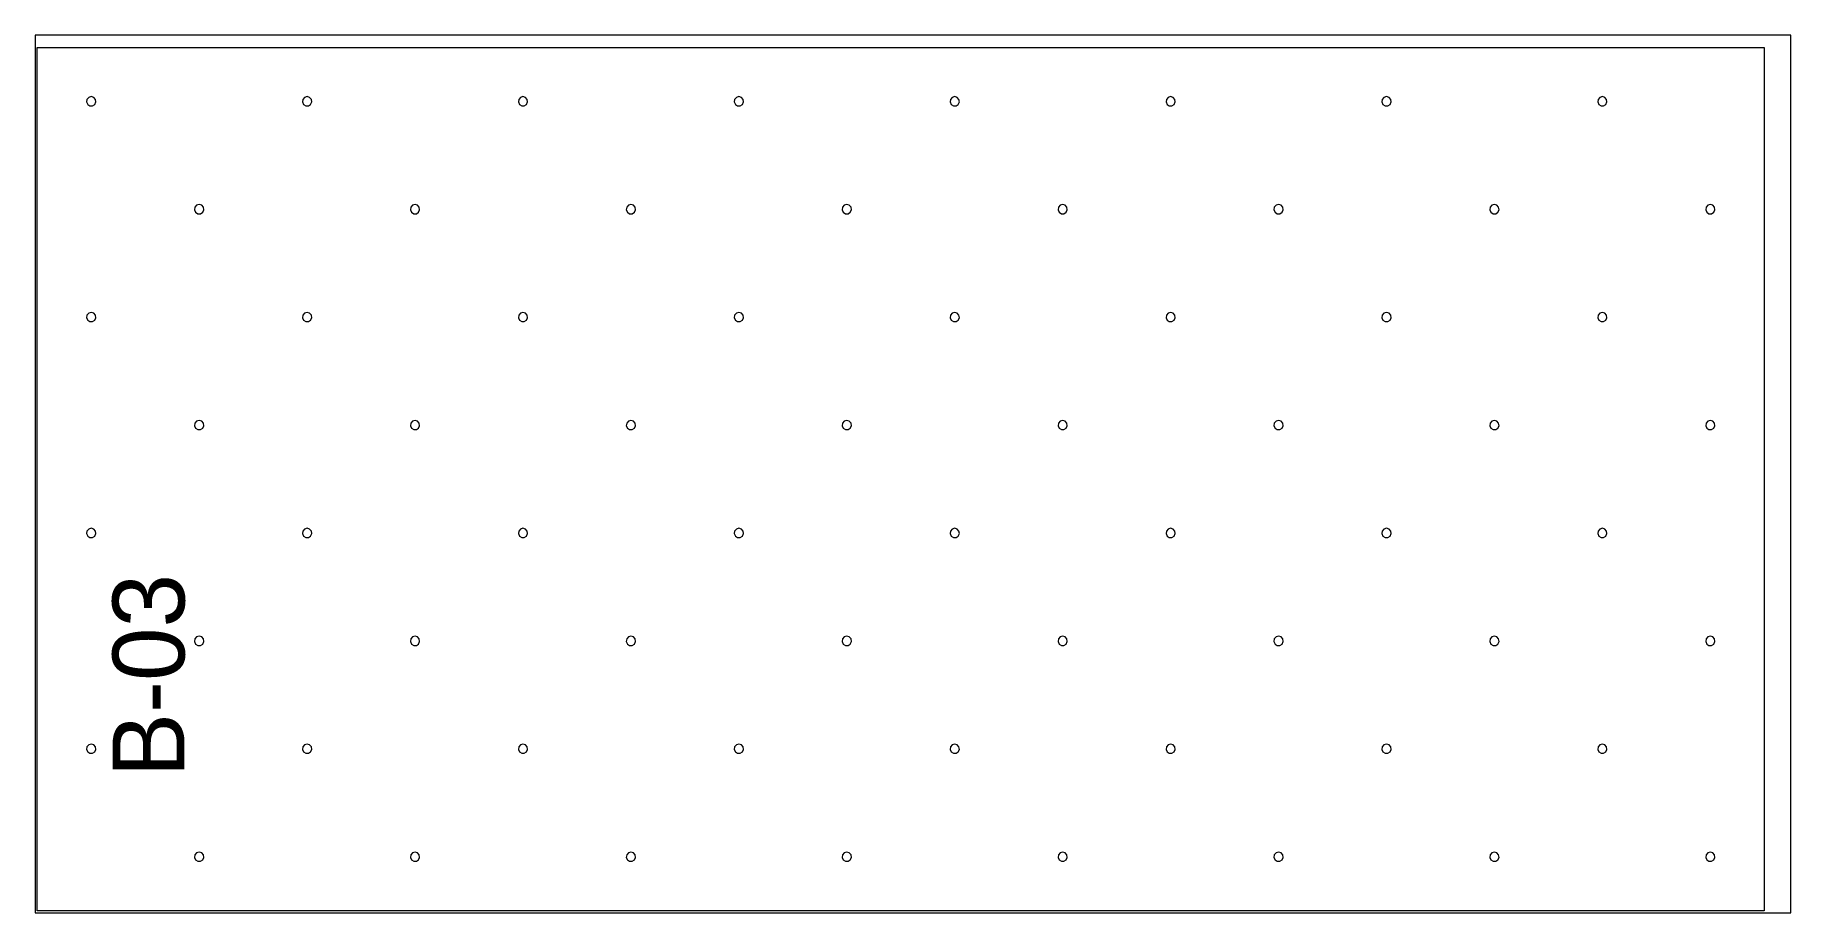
# Model space of a CAD drawing. Extents: x 0 to 287620, y 0 to 1220.
# Drawn here: x 2940 to 5380, y 0 to 1220 of the extents above; entities that cross this region are included whole.
import ezdxf

# ---------------------------------------------------------------- set-up
doc = ezdxf.new("R2010")
doc.units = 0
doc.header["$MEASUREMENT"] = 0
for name, color, linetype, lineweight in [('CUSTOM', 7, 'CONTINUOUS', 0), ('drilling', 7, 'CONTINUOUS', 0), ('FINAL', 7, 'CONTINUOUS', 0)]:
    doc.layers.add(name, color=color, linetype=linetype, lineweight=lineweight)

msp = doc.modelspace()

# ---------------------------------------------------------------- texts
at = {"layer": 'Final', "lineweight": 0}
msp.add_text('B-03', height=100, rotation=90, dxfattribs=at).set_placement((3147.6, 188.6))

# ---------------------------------------------------------------- linework, layer by layer
at = {"layer": 'CUSTOM', "lineweight": 0}
msp.add_lwpolyline([(2940, 0), (5380, 0), (5380, 1220), (2940, 1220)], close=True, dxfattribs=at)
at = {"layer": 'drilling', "lineweight": 0}
for points in [[(3018, 1134.5), (3014.5, 1133.5), (3012.1, 1130.7), (3011.6, 1127.1), (3013.1, 1123.7), (3016.2, 1121.8), (3019.8, 1121.8), (3022.9, 1123.7), (3024.4, 1127.1), (3023.9, 1130.7), (3021.5, 1133.5)], [(3318, 1134.5), (3314.5, 1133.5), (3312.1, 1130.7), (3311.6, 1127.1), (3313.1, 1123.7), (3316.2, 1121.8), (3319.8, 1121.8), (3322.9, 1123.7), (3324.4, 1127.1), (3323.9, 1130.7), (3321.5, 1133.5)], [(3618, 1134.5), (3614.5, 1133.5), (3612.1, 1130.7), (3611.6, 1127.1), (3613.1, 1123.7), (3616.2, 1121.8), (3619.8, 1121.8), (3622.9, 1123.7), (3624.4, 1127.1), (3623.9, 1130.7), (3621.5, 1133.5)], [(3918, 1134.5), (3914.5, 1133.5), (3912.1, 1130.7), (3911.6, 1127.1), (3913.1, 1123.7), (3916.2, 1121.8), (3919.8, 1121.8), (3922.9, 1123.7), (3924.4, 1127.1), (3923.9, 1130.7), (3921.5, 1133.5)], [(4218, 1134.5), (4214.5, 1133.5), (4212.1, 1130.7), (4211.6, 1127.1), (4213.1, 1123.7), (4216.2, 1121.8), (4219.8, 1121.8), (4222.9, 1123.7), (4224.4, 1127.1), (4223.9, 1130.7), (4221.5, 1133.5)], [(4518, 1134.5), (4514.5, 1133.5), (4512.1, 1130.7), (4511.6, 1127.1), (4513.1, 1123.7), (4516.2, 1121.8), (4519.8, 1121.8), (4522.9, 1123.7), (4524.4, 1127.1), (4523.9, 1130.7), (4521.5, 1133.5)], [(4818, 1134.5), (4814.5, 1133.5), (4812.1, 1130.7), (4811.6, 1127.1), (4813.1, 1123.7), (4816.2, 1121.8), (4819.8, 1121.8), (4822.9, 1123.7), (4824.4, 1127.1), (4823.9, 1130.7), (4821.5, 1133.5)], [(5118, 1134.5), (5114.5, 1133.5), (5112.1, 1130.7), (5111.6, 1127.1), (5113.1, 1123.7), (5116.2, 1121.8), (5119.8, 1121.8), (5122.9, 1123.7), (5124.4, 1127.1), (5123.9, 1130.7), (5121.5, 1133.5)], [(3168, 984.5), (3164.5, 983.5), (3162.1, 980.7), (3161.6, 977.1), (3163.1, 973.7), (3166.2, 971.8), (3169.8, 971.8), (3172.9, 973.7), (3174.4, 977.1), (3173.9, 980.7), (3171.5, 983.5)], [(3468, 984.5), (3464.5, 983.5), (3462.1, 980.7), (3461.6, 977.1), (3463.1, 973.7), (3466.2, 971.8), (3469.8, 971.8), (3472.9, 973.7), (3474.4, 977.1), (3473.9, 980.7), (3471.5, 983.5)], [(3768, 984.5), (3764.5, 983.5), (3762.1, 980.7), (3761.6, 977.1), (3763.1, 973.7), (3766.2, 971.8), (3769.8, 971.8), (3772.9, 973.7), (3774.4, 977.1), (3773.9, 980.7), (3771.5, 983.5)], [(4068, 984.5), (4064.5, 983.5), (4062.1, 980.7), (4061.6, 977.1), (4063.1, 973.7), (4066.2, 971.8), (4069.8, 971.8), (4072.9, 973.7), (4074.4, 977.1), (4073.9, 980.7), (4071.5, 983.5)], [(4368, 984.5), (4364.5, 983.5), (4362.1, 980.7), (4361.6, 977.1), (4363.1, 973.7), (4366.2, 971.8), (4369.8, 971.8), (4372.9, 973.7), (4374.4, 977.1), (4373.9, 980.7), (4371.5, 983.5)], [(4668, 984.5), (4664.5, 983.5), (4662.1, 980.7), (4661.6, 977.1), (4663.1, 973.7), (4666.2, 971.8), (4669.8, 971.8), (4672.9, 973.7), (4674.4, 977.1), (4673.9, 980.7), (4671.5, 983.5)], [(4968, 984.5), (4964.5, 983.5), (4962.1, 980.7), (4961.6, 977.1), (4963.1, 973.7), (4966.2, 971.8), (4969.8, 971.8), (4972.9, 973.7), (4974.4, 977.1), (4973.9, 980.7), (4971.5, 983.5)], [(5268, 984.5), (5264.5, 983.5), (5262.1, 980.7), (5261.6, 977.1), (5263.1, 973.7), (5266.2, 971.8), (5269.8, 971.8), (5272.9, 973.7), (5274.4, 977.1), (5273.9, 980.7), (5271.5, 983.5)], [(3018, 834.5), (3014.5, 833.5), (3012.1, 830.7), (3011.6, 827.1), (3013.1, 823.7), (3016.2, 821.8), (3019.8, 821.8), (3022.9, 823.7), (3024.4, 827.1), (3023.9, 830.7), (3021.5, 833.5)], [(3318, 834.5), (3314.5, 833.5), (3312.1, 830.7), (3311.6, 827.1), (3313.1, 823.7), (3316.2, 821.8), (3319.8, 821.8), (3322.9, 823.7), (3324.4, 827.1), (3323.9, 830.7), (3321.5, 833.5)], [(3618, 834.5), (3614.5, 833.5), (3612.1, 830.7), (3611.6, 827.1), (3613.1, 823.7), (3616.2, 821.8), (3619.8, 821.8), (3622.9, 823.7), (3624.4, 827.1), (3623.9, 830.7), (3621.5, 833.5)], [(3918, 834.5), (3914.5, 833.5), (3912.1, 830.7), (3911.6, 827.1), (3913.1, 823.7), (3916.2, 821.8), (3919.8, 821.8), (3922.9, 823.7), (3924.4, 827.1), (3923.9, 830.7), (3921.5, 833.5)], [(4218, 834.5), (4214.5, 833.5), (4212.1, 830.7), (4211.6, 827.1), (4213.1, 823.7), (4216.2, 821.8), (4219.8, 821.8), (4222.9, 823.7), (4224.4, 827.1), (4223.9, 830.7), (4221.5, 833.5)], [(4518, 834.5), (4514.5, 833.5), (4512.1, 830.7), (4511.6, 827.1), (4513.1, 823.7), (4516.2, 821.8), (4519.8, 821.8), (4522.9, 823.7), (4524.4, 827.1), (4523.9, 830.7), (4521.5, 833.5)], [(4818, 834.5), (4814.5, 833.5), (4812.1, 830.7), (4811.6, 827.1), (4813.1, 823.7), (4816.2, 821.8), (4819.8, 821.8), (4822.9, 823.7), (4824.4, 827.1), (4823.9, 830.7), (4821.5, 833.5)], [(5118, 834.5), (5114.5, 833.5), (5112.1, 830.7), (5111.6, 827.1), (5113.1, 823.7), (5116.2, 821.8), (5119.8, 821.8), (5122.9, 823.7), (5124.4, 827.1), (5123.9, 830.7), (5121.5, 833.5)], [(3168, 684.5), (3164.5, 683.5), (3162.1, 680.7), (3161.6, 677.1), (3163.1, 673.7), (3166.2, 671.8), (3169.8, 671.8), (3172.9, 673.7), (3174.4, 677.1), (3173.9, 680.7), (3171.5, 683.5)], [(3468, 684.5), (3464.5, 683.5), (3462.1, 680.7), (3461.6, 677.1), (3463.1, 673.7), (3466.2, 671.8), (3469.8, 671.8), (3472.9, 673.7), (3474.4, 677.1), (3473.9, 680.7), (3471.5, 683.5)], [(3768, 684.5), (3764.5, 683.5), (3762.1, 680.7), (3761.6, 677.1), (3763.1, 673.7), (3766.2, 671.8), (3769.8, 671.8), (3772.9, 673.7), (3774.4, 677.1), (3773.9, 680.7), (3771.5, 683.5)], [(4068, 684.5), (4064.5, 683.5), (4062.1, 680.7), (4061.6, 677.1), (4063.1, 673.7), (4066.2, 671.8), (4069.8, 671.8), (4072.9, 673.7), (4074.4, 677.1), (4073.9, 680.7), (4071.5, 683.5)], [(4368, 684.5), (4364.5, 683.5), (4362.1, 680.7), (4361.6, 677.1), (4363.1, 673.7), (4366.2, 671.8), (4369.8, 671.8), (4372.9, 673.7), (4374.4, 677.1), (4373.9, 680.7), (4371.5, 683.5)], [(4668, 684.5), (4664.5, 683.5), (4662.1, 680.7), (4661.6, 677.1), (4663.1, 673.7), (4666.2, 671.8), (4669.8, 671.8), (4672.9, 673.7), (4674.4, 677.1), (4673.9, 680.7), (4671.5, 683.5)], [(4968, 684.5), (4964.5, 683.5), (4962.1, 680.7), (4961.6, 677.1), (4963.1, 673.7), (4966.2, 671.8), (4969.8, 671.8), (4972.9, 673.7), (4974.4, 677.1), (4973.9, 680.7), (4971.5, 683.5)], [(5268, 684.5), (5264.5, 683.5), (5262.1, 680.7), (5261.6, 677.1), (5263.1, 673.7), (5266.2, 671.8), (5269.8, 671.8), (5272.9, 673.7), (5274.4, 677.1), (5273.9, 680.7), (5271.5, 683.5)], [(3018, 534.5), (3014.5, 533.5), (3012.1, 530.7), (3011.6, 527.1), (3013.1, 523.7), (3016.2, 521.8), (3019.8, 521.8), (3022.9, 523.7), (3024.4, 527.1), (3023.9, 530.7), (3021.5, 533.5)], [(3318, 534.5), (3314.5, 533.5), (3312.1, 530.7), (3311.6, 527.1), (3313.1, 523.7), (3316.2, 521.8), (3319.8, 521.8), (3322.9, 523.7), (3324.4, 527.1), (3323.9, 530.7), (3321.5, 533.5)], [(3618, 534.5), (3614.5, 533.5), (3612.1, 530.7), (3611.6, 527.1), (3613.1, 523.7), (3616.2, 521.8), (3619.8, 521.8), (3622.9, 523.7), (3624.4, 527.1), (3623.9, 530.7), (3621.5, 533.5)], [(3918, 534.5), (3914.5, 533.5), (3912.1, 530.7), (3911.6, 527.1), (3913.1, 523.7), (3916.2, 521.8), (3919.8, 521.8), (3922.9, 523.7), (3924.4, 527.1), (3923.9, 530.7), (3921.5, 533.5)], [(4218, 534.5), (4214.5, 533.5), (4212.1, 530.7), (4211.6, 527.1), (4213.1, 523.7), (4216.2, 521.8), (4219.8, 521.8), (4222.9, 523.7), (4224.4, 527.1), (4223.9, 530.7), (4221.5, 533.5)], [(4518, 534.5), (4514.5, 533.5), (4512.1, 530.7), (4511.6, 527.1), (4513.1, 523.7), (4516.2, 521.8), (4519.8, 521.8), (4522.9, 523.7), (4524.4, 527.1), (4523.9, 530.7), (4521.5, 533.5)], [(4818, 534.5), (4814.5, 533.5), (4812.1, 530.7), (4811.6, 527.1), (4813.1, 523.7), (4816.2, 521.8), (4819.8, 521.8), (4822.9, 523.7), (4824.4, 527.1), (4823.9, 530.7), (4821.5, 533.5)], [(5118, 534.5), (5114.5, 533.5), (5112.1, 530.7), (5111.6, 527.1), (5113.1, 523.7), (5116.2, 521.8), (5119.8, 521.8), (5122.9, 523.7), (5124.4, 527.1), (5123.9, 530.7), (5121.5, 533.5)], [(3168, 384.5), (3164.5, 383.5), (3162.1, 380.7), (3161.6, 377.1), (3163.1, 373.7), (3166.2, 371.8), (3169.8, 371.8), (3172.9, 373.7), (3174.4, 377.1), (3173.9, 380.7), (3171.5, 383.5)], [(3468, 384.5), (3464.5, 383.5), (3462.1, 380.7), (3461.6, 377.1), (3463.1, 373.7), (3466.2, 371.8), (3469.8, 371.8), (3472.9, 373.7), (3474.4, 377.1), (3473.9, 380.7), (3471.5, 383.5)], [(3768, 384.5), (3764.5, 383.5), (3762.1, 380.7), (3761.6, 377.1), (3763.1, 373.7), (3766.2, 371.8), (3769.8, 371.8), (3772.9, 373.7), (3774.4, 377.1), (3773.9, 380.7), (3771.5, 383.5)], [(4068, 384.5), (4064.5, 383.5), (4062.1, 380.7), (4061.6, 377.1), (4063.1, 373.7), (4066.2, 371.8), (4069.8, 371.8), (4072.9, 373.7), (4074.4, 377.1), (4073.9, 380.7), (4071.5, 383.5)], [(4368, 384.5), (4364.5, 383.5), (4362.1, 380.7), (4361.6, 377.1), (4363.1, 373.7), (4366.2, 371.8), (4369.8, 371.8), (4372.9, 373.7), (4374.4, 377.1), (4373.9, 380.7), (4371.5, 383.5)], [(4668, 384.5), (4664.5, 383.5), (4662.1, 380.7), (4661.6, 377.1), (4663.1, 373.7), (4666.2, 371.8), (4669.8, 371.8), (4672.9, 373.7), (4674.4, 377.1), (4673.9, 380.7), (4671.5, 383.5)], [(4968, 384.5), (4964.5, 383.5), (4962.1, 380.7), (4961.6, 377.1), (4963.1, 373.7), (4966.2, 371.8), (4969.8, 371.8), (4972.9, 373.7), (4974.4, 377.1), (4973.9, 380.7), (4971.5, 383.5)], [(5268, 384.5), (5264.5, 383.5), (5262.1, 380.7), (5261.6, 377.1), (5263.1, 373.7), (5266.2, 371.8), (5269.8, 371.8), (5272.9, 373.7), (5274.4, 377.1), (5273.9, 380.7), (5271.5, 383.5)], [(3018, 234.5), (3014.5, 233.5), (3012.1, 230.7), (3011.6, 227.1), (3013.1, 223.7), (3016.2, 221.8), (3019.8, 221.8), (3022.9, 223.7), (3024.4, 227.1), (3023.9, 230.7), (3021.5, 233.5)], [(3318, 234.5), (3314.5, 233.5), (3312.1, 230.7), (3311.6, 227.1), (3313.1, 223.7), (3316.2, 221.8), (3319.8, 221.8), (3322.9, 223.7), (3324.4, 227.1), (3323.9, 230.7), (3321.5, 233.5)], [(3618, 234.5), (3614.5, 233.5), (3612.1, 230.7), (3611.6, 227.1), (3613.1, 223.7), (3616.2, 221.8), (3619.8, 221.8), (3622.9, 223.7), (3624.4, 227.1), (3623.9, 230.7), (3621.5, 233.5)], [(3918, 234.5), (3914.5, 233.5), (3912.1, 230.7), (3911.6, 227.1), (3913.1, 223.7), (3916.2, 221.8), (3919.8, 221.8), (3922.9, 223.7), (3924.4, 227.1), (3923.9, 230.7), (3921.5, 233.5)], [(4218, 234.5), (4214.5, 233.5), (4212.1, 230.7), (4211.6, 227.1), (4213.1, 223.7), (4216.2, 221.8), (4219.8, 221.8), (4222.9, 223.7), (4224.4, 227.1), (4223.9, 230.7), (4221.5, 233.5)], [(4518, 234.5), (4514.5, 233.5), (4512.1, 230.7), (4511.6, 227.1), (4513.1, 223.7), (4516.2, 221.8), (4519.8, 221.8), (4522.9, 223.7), (4524.4, 227.1), (4523.9, 230.7), (4521.5, 233.5)], [(4818, 234.5), (4814.5, 233.5), (4812.1, 230.7), (4811.6, 227.1), (4813.1, 223.7), (4816.2, 221.8), (4819.8, 221.8), (4822.9, 223.7), (4824.4, 227.1), (4823.9, 230.7), (4821.5, 233.5)], [(5118, 234.5), (5114.5, 233.5), (5112.1, 230.7), (5111.6, 227.1), (5113.1, 223.7), (5116.2, 221.8), (5119.8, 221.8), (5122.9, 223.7), (5124.4, 227.1), (5123.9, 230.7), (5121.5, 233.5)], [(3168, 84.5), (3164.5, 83.5), (3162.1, 80.7), (3161.6, 77.1), (3163.1, 73.7), (3166.2, 71.8), (3169.8, 71.8), (3172.9, 73.7), (3174.4, 77.1), (3173.9, 80.7), (3171.5, 83.5)], [(3468, 84.5), (3464.5, 83.5), (3462.1, 80.7), (3461.6, 77.1), (3463.1, 73.7), (3466.2, 71.8), (3469.8, 71.8), (3472.9, 73.7), (3474.4, 77.1), (3473.9, 80.7), (3471.5, 83.5)], [(3768, 84.5), (3764.5, 83.5), (3762.1, 80.7), (3761.6, 77.1), (3763.1, 73.7), (3766.2, 71.8), (3769.8, 71.8), (3772.9, 73.7), (3774.4, 77.1), (3773.9, 80.7), (3771.5, 83.5)], [(4068, 84.5), (4064.5, 83.5), (4062.1, 80.7), (4061.6, 77.1), (4063.1, 73.7), (4066.2, 71.8), (4069.8, 71.8), (4072.9, 73.7), (4074.4, 77.1), (4073.9, 80.7), (4071.5, 83.5)], [(4368, 84.5), (4364.5, 83.5), (4362.1, 80.7), (4361.6, 77.1), (4363.1, 73.7), (4366.2, 71.8), (4369.8, 71.8), (4372.9, 73.7), (4374.4, 77.1), (4373.9, 80.7), (4371.5, 83.5)], [(4668, 84.5), (4664.5, 83.5), (4662.1, 80.7), (4661.6, 77.1), (4663.1, 73.7), (4666.2, 71.8), (4669.8, 71.8), (4672.9, 73.7), (4674.4, 77.1), (4673.9, 80.7), (4671.5, 83.5)], [(4968, 84.5), (4964.5, 83.5), (4962.1, 80.7), (4961.6, 77.1), (4963.1, 73.7), (4966.2, 71.8), (4969.8, 71.8), (4972.9, 73.7), (4974.4, 77.1), (4973.9, 80.7), (4971.5, 83.5)], [(5268, 84.5), (5264.5, 83.5), (5262.1, 80.7), (5261.6, 77.1), (5263.1, 73.7), (5266.2, 71.8), (5269.8, 71.8), (5272.9, 73.7), (5274.4, 77.1), (5273.9, 80.7), (5271.5, 83.5)]]:
    msp.add_lwpolyline(points, close=True, dxfattribs=at)
at = {"layer": 'Final', "lineweight": 0}
msp.add_lwpolyline([(2943, 3), (2943, 1203), (5343, 1203), (5343, 3)], close=True, dxfattribs=at)

msp.set_redraw_order([(e.dxf.handle, doc.entitydb.next_handle()) for e in msp.query("TEXT MTEXT ATTDEF DIMENSION ARC_DIMENSION")])  # texts and dimensions are drawn at this point

doc.saveas('drawing.dxf')
